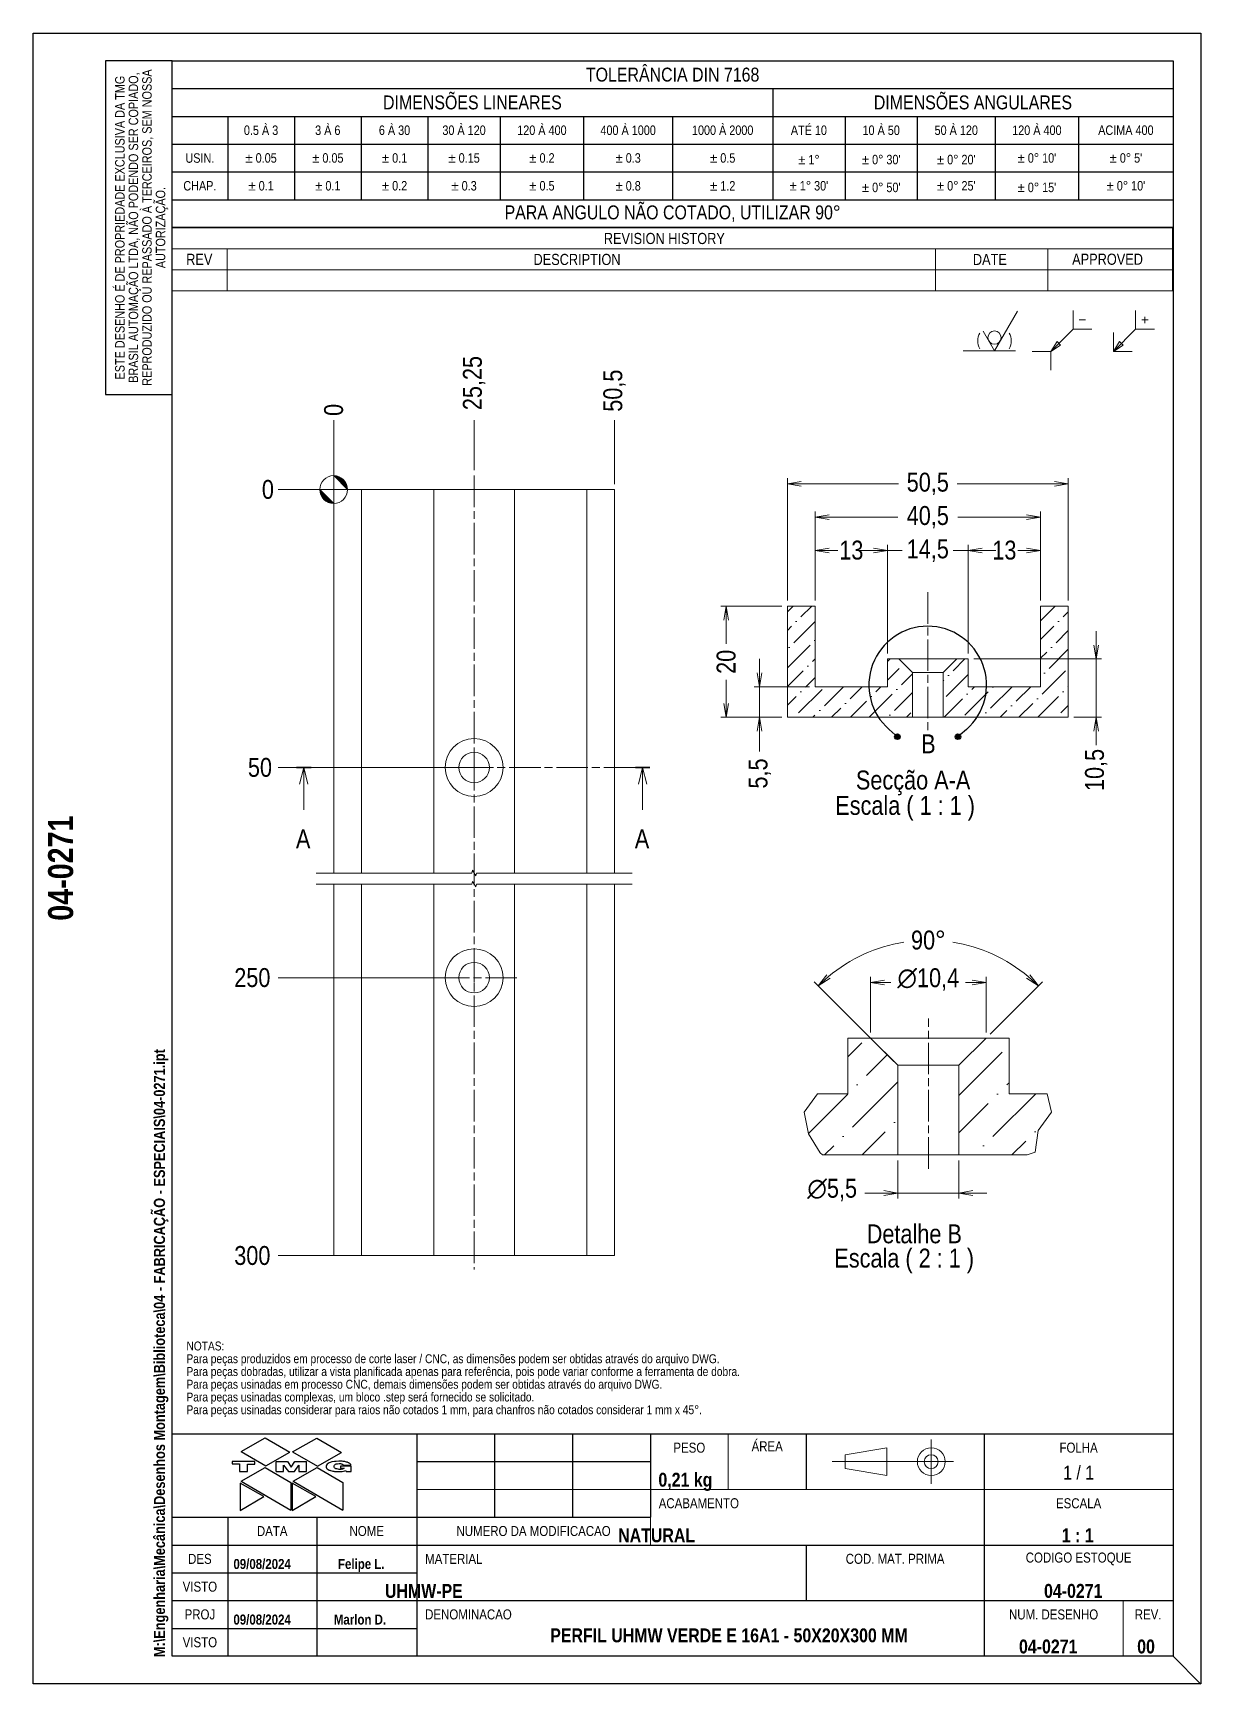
# Model space of a CAD drawing. Header units: millimetres. Extents: x 0 to 210, y 0 to 297.
import ezdxf
from ezdxf.enums import TextEntityAlignment as Align

# ---------------------------------------------------------------- set-up
doc = ezdxf.new("R2010")
doc.units = ezdxf.units.MM
doc.linetypes.add('CHAIN', pattern=[0.3543, 0.2362, -0.0295, 0.0591, -0.0295])
doc.layers.get('0').update_dxf_attribs({"lineweight": 25})
for name, color, linetype, lineweight in [('BORDA', 7, 'Continuous', 25), ('CONTORNO', 7, 'Continuous', 9), ('TMG - Bordas', 7, 'Continuous', 25), ('TMG - Bordas do Detalhe', 7, 'Continuous', 25), ('TMG - Secção', 7, 'CHAIN', 18), ('TMG - Simbolos', 7, 'Continuous', 18), ('TMG - Título', 7, 'Continuous', 18), ('TMG - Visível', 7, 'Continuous', 18)]:
    doc.layers.add(name, color=color, linetype=linetype, lineweight=lineweight)
for name, color, linetype, lineweight, true_color in [('TMG - Cota', 1, 'Continuous', 18, 0xff0000), ('TMG - Hachura', 7, 'Continuous', 9, 0xff8000), ('TMG - Laranja', 7, 'Continuous', 9, 0xf49800), ('TMG - Linha de Centro', 5, 'Continuous', 9, 0x0000ff), ('TMG - Linha de Quebra', 5, 'Continuous', 9, 0x0000ff), ('TMG - Marca de Centro', 5, 'Continuous', 9, 0x0000ff), ('TMG - Marrom', 7, 'Continuous', 9, 0x716f5f), ('TMG - Simbologia Usinagem', 5, 'Continuous', 18, 0x0000ff)]:
    doc.layers.add(name, color=color, linetype=linetype, lineweight=lineweight, true_color=true_color)
doc.styles.add('Estilo de texto113', font='')
doc.styles.add('Estilo de texto114', font='')
doc.styles.add('Estilo de texto118', font='')
doc.styles.add('Estilo de texto120', font='')
doc.styles.add('TMG - Cota', font='technic_.ttf')
doc.styles.add('TMG - Lista de Peças', font='technic_.ttf')
doc.styles.add('TMG - Tolerância', font='technic_.ttf')
doc.styles.get('Estilo de texto113').set_extended_font_data('Technic', bold=True)
doc.styles.get('Estilo de texto114').set_extended_font_data('Technic', bold=True)
doc.styles.get('Estilo de texto118').set_extended_font_data('Technic', bold=True)
doc.styles.get('Estilo de texto120').set_extended_font_data('Technic', bold=True)
doc.dimstyles.new('TMG - Cota', dxfattribs={"dimtxt": 3.4, "dimasz": 2.5, "dimexe": 1, "dimexo": 1, "dimgap": 0.8, "dimtad": 0, "dimtxsty": 'TMG - Cota', "dimblk": 'OPEN', "dimcen": 0.09, "dimdle": 10, "dimclrd": 256, "dimclre": 256, "dimclrt": 256, "dimadec": 0, "dimazin": 0, "dimtfac": 0.470588, "dimtmove": 0, "dimatfit": 3, "dimldrblk": 'Open-1', "dimfxl": 0, "dimtolj": 1, "dimtzin": 0, "dimlwd": -1, "dimlwe": -1, "dimarcsym": 0})
pattern_1 = [(45, (0, 0), (1.262849, 4.630445), [5.953125, -1.190625, 0, -1.190625])]
pattern_2 = [(45, (0, 0), (2.5257, 9.26089), [11.90625, -2.38125, 0, -2.38125])]

msp = doc.modelspace()

# ---------------------------------------------------------------- texts
at = {"layer": 'TMG - Simbolos', "char_height": 3.4, "attachment_point": 7, "style": 'TMG - Cota'}
for s, insert in [('Secção A-A', (147.959, 159.871)), ('Escala ( 1 : 1 )', (144.249, 155.33)), ('Detalhe B', (149.907, 79.233)), ('Escala ( 2 : 1 )', (144.084, 73.897))]:
    msp.add_mtext(s, dxfattribs=dict(at, insert=insert))
at = {"layer": 'TMG - Simbolos', "insert": (27.583, 48.037), "char_height": 1.6, "width": 134.41698, "attachment_point": 7, "line_spacing_factor": 0.860529, "style": 'TMG - Lista de Peças'}
msp.add_mtext('\\fTechnic|b0|i0;{\\H1.6000;NOTAS: \\P}\\fTechnic|b0|i0;{\\H1.6000;Para peças produzidos em processo de corte laser / CNC, as dimensões podem ser obtidas através do arquivo DWG.\\P}\\fTechnic|b0|i0;{\\H1.6000;Para peças dobradas, utilizar a vista planificada apenas para referência, pois pode variar conforme a ferramenta de dobra.\\P}\\fTechnic|b0|i0;{\\H1.6000;Para peças usinadas em processo CNC, demais dimensões podem ser obtidas através do arquivo DWG.\\P}\\fTechnic|b0|i0;{\\H1.6000;Para peças usinadas complexas, um bloco .step será fornecido se solicitado.\\P}\\fTechnic|b0|i0;{\\H1.6000;Para peças usinadas considerar para raios não cotados 1 mm, para chanfros não cotados considerar 1 mm x 45°.}', dxfattribs=at)

# ---------------------------------------------------------------- blocks, each defined once
blk = doc.blocks.new('Bordas BORDA A4')
at = {"layer": 'BORDA'}
for p, q in [((0, 297), (210, 297)), ((0, 0), (0, 297)), ((210, 297), (210, 0)), ((210, 0), (0, 0))]:
    blk.add_line(p, q, dxfattribs=at)
at = {"layer": 'BORDA', "lineweight": 30}
for p, q in [((25, 292), (205, 292)), ((25, 5), (25, 292)), ((205, 292), (205, 5)), ((205, 5), (25, 5))]:
    blk.add_line(p, q, dxfattribs=at)
at = {"layer": 'CONTORNO'}
for tag, p, height, style in [('STOCK_NUMBER_001', (7.21, 137.31), 4.5, 'Estilo de texto118'), ('FILENAME_AND_PATH_001', (23.73, 4.84), 2, 'Estilo de texto120')]:
    blk.add_attdef(tag, p, '', height=height, rotation=90, dxfattribs=dict(at, style=style))
blk = doc.blocks.new('Blocos de títulos LEGENDA TMG A4 A3')
at = {"layer": 'TMG - Bordas', "lineweight": 30}
blk.add_line((151.61, 80.53), (195.61, 80.53), dxfattribs=at)
at = {"layer": 'TMG - Laranja', "color": 30, "linetype": 'Continuous', "lineweight": 30, "true_color": 0xf49800}
for p, q in [((164.01, 92.36), (168.34, 94.82)), ((164.01, 92.36), (168.45, 89.76)), ((168.34, 94.82), (172.79, 92.22)), ((168.45, 89.76), (172.79, 92.22)), ((173.29, 92.29), (177.63, 94.75)), ((173.29, 92.29), (177.74, 89.69)), ((177.63, 94.75), (182.08, 92.16)), ((177.74, 89.69), (182.08, 92.16)), ((164.01, 87.01), (168.34, 89.47)), ((168.34, 89.47), (172.95, 86.79)), ((173.36, 87.01), (177.69, 89.47)), ((177.69, 89.47), (182.3, 86.79)), ((164.01, 87.01), (172.95, 81.81)), ((172.95, 86.79), (172.95, 81.81)), ((173.36, 87.01), (182.3, 81.81)), ((182.3, 86.79), (182.3, 81.81))]:
    blk.add_line(p, q, dxfattribs=at)
at = {"layer": 'TMG - Linha de Centro'}
for p, q in [((288.11, 94.53), (288.11, 86.53)), ((292.11, 90.53), (270.27, 90.53))]:
    blk.add_line(p, q, dxfattribs=at)
at = {"layer": 'TMG - Marrom', "color": 251, "linetype": 'Continuous', "lineweight": 30, "true_color": 0x716f5f}
for p, q in [((162.41, 90.58), (162.41, 90.12)), ((166.47, 90.58), (162.41, 90.58)), ((162.41, 90.12), (163.71, 90.12)), ((163.71, 90.12), (163.71, 88.77)), ((165.15, 88.77), (165.15, 90.09)), ((165.15, 90.09), (166.47, 90.09)), ((166.47, 90.09), (166.47, 90.58)), ((170.32, 88.77), (170.32, 90.58)), ((170.32, 90.58), (172.34, 90.58)), ((171.67, 88.77), (171.67, 89.91)), ((171.67, 89.91), (172.52, 88.77)), ((172.34, 90.58), (173.02, 89.53)), ((173.02, 89.53), (173.7, 90.58)), ((173.62, 88.77), (174.39, 89.87)), ((173.7, 90.58), (175.76, 90.58)), ((174.39, 89.87), (174.39, 88.77)), ((175.76, 88.77), (175.76, 90.58)), ((179.32, 89.76), (179.3, 89.67)), ((179.3, 89.67), (179.32, 89.54)), ((179.39, 89.91), (179.32, 89.76)), ((179.32, 89.54), (179.39, 89.36)), ((179.5, 90.07), (179.39, 89.91)), ((179.39, 89.36), (179.48, 89.25)), ((179.48, 89.25), (179.65, 89.12)), ((179.68, 90.21), (179.5, 90.07)), ((179.65, 89.12), (179.85, 89.01)), ((179.83, 90.29), (179.68, 90.21)), ((180.01, 90.38), (179.83, 90.29)), ((180.34, 90.49), (180.01, 90.38)), ((180.83, 90.57), (180.34, 90.49)), ((180.73, 89.72), (180.75, 89.8)), ((180.73, 89.61), (180.73, 89.72)), ((180.75, 89.52), (180.73, 89.61)), ((180.75, 89.8), (180.8, 89.91)), ((180.82, 89.43), (180.75, 89.52)), ((180.8, 89.91), (180.86, 89.98)), ((180.89, 89.36), (180.82, 89.43)), ((181.1, 90.58), (180.83, 90.57)), ((180.86, 89.98), (180.97, 90.07)), ((180.97, 89.3), (180.89, 89.36)), ((180.97, 90.07), (181.11, 90.11)), ((181.08, 89.25), (180.97, 89.3)), ((181.24, 89.21), (181.08, 89.25)), ((181.59, 90.61), (181.1, 90.58)), ((181.11, 90.11), (181.33, 90.16)), ((181.46, 89.17), (181.24, 89.21)), ((181.33, 90.16), (181.63, 90.18)), ((181.68, 89.14), (181.46, 89.17)), ((181.99, 90.62), (181.59, 90.61)), ((181.63, 90.18), (181.9, 90.18)), ((181.81, 89.14), (181.68, 89.14)), ((181.94, 89.14), (181.81, 89.14)), ((181.9, 90.18), (182.01, 90.16)), ((181.92, 89.74), (181.92, 89.36)), ((183.81, 89.74), (181.92, 89.74)), ((181.92, 89.36), (182.54, 89.36)), ((182.1, 89.17), (181.94, 89.14)), ((182.18, 90.6), (181.99, 90.62)), ((182.01, 90.16), (182.12, 90.11)), ((182.23, 89.19), (182.1, 89.17)), ((182.12, 90.11), (182.21, 90.08)), ((182.38, 90.57), (182.18, 90.6)), ((182.21, 90.08), (182.32, 90)), ((182.36, 89.23), (182.23, 89.19)), ((182.32, 90), (182.38, 89.91)), ((182.45, 89.28), (182.36, 89.23)), ((182.58, 90.55), (182.38, 90.57)), ((182.38, 89.91), (183.75, 89.91)), ((182.54, 89.36), (182.45, 89.28)), ((182.69, 90.53), (182.58, 90.55)), ((182.82, 90.51), (182.69, 90.53)), ((182.95, 90.46), (182.82, 90.51)), ((183.04, 90.44), (182.95, 90.46)), ((183.13, 90.42), (183.04, 90.44)), ((183.24, 90.38), (183.13, 90.42)), ((183.33, 90.33), (183.24, 90.38)), ((183.42, 90.29), (183.33, 90.33)), ((183.48, 90.25), (183.42, 90.29)), ((183.55, 90.2), (183.48, 90.25)), ((183.64, 90.13), (183.55, 90.2)), ((183.68, 90.07), (183.64, 90.13)), ((183.72, 90), (183.68, 90.07)), ((183.75, 89.96), (183.72, 90)), ((183.75, 89.91), (183.75, 89.96)), ((183.81, 88.77), (183.81, 89.74)), ((163.71, 88.77), (165.15, 88.77)), ((163.83, 86.68), (163.83, 81.73)), ((168.12, 84.26), (163.83, 86.68)), ((170.32, 88.77), (171.67, 88.77)), ((172.52, 88.77), (173.62, 88.77)), ((173.18, 86.68), (173.18, 81.73)), ((177.47, 84.26), (173.18, 86.68)), ((174.39, 88.77), (175.76, 88.77)), ((179.85, 89.01), (179.96, 88.97)), ((179.96, 88.97), (180.12, 88.92)), ((180.12, 88.92), (180.31, 88.86)), ((180.31, 88.86), (180.49, 88.81)), ((180.49, 88.81), (180.69, 88.79)), ((180.69, 88.79), (180.84, 88.77)), ((180.84, 88.77), (181.11, 88.75)), ((181.11, 88.75), (181.33, 88.73)), ((181.33, 88.73), (181.41, 88.73)), ((181.41, 88.73), (181.63, 88.73)), ((181.63, 88.73), (181.85, 88.73)), ((181.85, 88.73), (182.21, 88.77)), ((182.21, 88.77), (182.43, 88.79)), ((182.43, 88.79), (182.69, 88.88)), ((182.69, 88.88), (182.87, 88.95)), ((182.87, 88.95), (182.89, 88.77)), ((182.89, 88.77), (183.81, 88.77)), ((163.83, 81.73), (168.12, 84.26)), ((173.18, 81.73), (177.47, 84.26))]:
    blk.add_line(p, q, dxfattribs=at)
at = {"layer": 'TMG - Simbolos', "lineweight": 30}
for p, q in [((151.61, 95.53), (331.61, 95.53)), ((151.61, 55.53), (151.61, 95.53)), ((195.61, 95.53), (195.61, 55.53)), ((209.61, 95.53), (209.61, 80.53)), ((223.61, 95.53), (223.61, 80.53)), ((237.61, 95.53), (237.61, 80.53)), ((265.61, 95.53), (265.61, 85.53)), ((297.61, 95.53), (297.61, 55.53)), ((331.61, 95.53), (331.61, 55.53)), ((195.61, 90.53), (237.61, 90.53)), ((161.61, 80.53), (161.61, 55.53)), ((177.61, 80.53), (177.61, 55.53)), ((195.61, 80.53), (237.61, 80.53)), ((151.61, 75.53), (195.61, 75.53)), ((195.61, 75.53), (331.61, 75.53)), ((265.61, 75.53), (265.61, 65.53)), ((151.61, 70.53), (195.61, 70.53)), ((151.61, 65.53), (195.61, 65.53)), ((195.61, 65.53), (331.61, 65.53)), ((151.61, 60.53), (195.61, 60.53)), ((331.61, 55.53), (151.61, 55.53))]:
    blk.add_line(p, q, dxfattribs=at)
at = {"layer": 'TMG - Simbolos'}
for p, q in [((251.61, 95.53), (251.61, 85.53)), ((272.61, 91.78), (280.11, 93.03)), ((280.11, 93.03), (280.11, 88.03)), ((272.61, 89.28), (272.61, 91.78)), ((280.11, 88.03), (272.61, 89.28)), ((195.61, 85.53), (237.61, 85.53)), ((251.61, 85.53), (237.61, 85.53)), ((251.61, 85.53), (265.61, 85.53)), ((265.61, 85.53), (331.61, 85.53)), ((237.61, 80.53), (237.61, 75.53)), ((322.61, 65.53), (322.61, 55.53))]:
    blk.add_line(p, q, dxfattribs=at)
at = {"layer": 'TMG - Simbolos', "color": 7}
blk.add_line((331.61, 55.53), (336.61, 50.53), dxfattribs=at)
at = {"layer": 'TMG - Simbolos'}
for radius in [2.5, 1.25]:
    blk.add_circle((288.11, 90.53), radius, dxfattribs=at)
at = {"layer": 'TMG - Simbolos', "char_height": 1.8, "style": 'TMG - Tolerância'}
for s, insert, attachment_point in [('\\fTechnic|b0|i0;{\\H1.8000;PESO}', (244.61, 93.03), 5), ('\\fTechnic|b0|i0;{\\H1.8000;ÁREA}', (258.61, 93.28), 5), ('\\fTechnic|b0|i0;{\\H1.8000;FOLHA}', (314.61, 93.04), 5), ('\\fTechnic|b0|i0;{\\H1.8000;ACABAMENTO}', (239.11, 83.04), 4), ('\\fTechnic|b0|i0;{\\H1.8000;ESCALA}', (314.61, 83.03), 5), ('\\fTechnic|b0|i0;{\\H1.8000;DATA}', (169.61, 78.04), 5), ('\\fTechnic|b0|i0;{\\H1.8000;NOME}', (186.61, 78.04), 5), ('\\fTechnic|b0|i0;{\\H1.8000;NUMERO DA MODIFICACAO}', (216.61, 78.04), 5), ('\\fTechnic|b0|i0;{\\H1.8000;COD. MAT. PRIMA}', (281.61, 73.04), 5), ('\\fTechnic|b0|i0;{\\H1.8000;CODIGO ESTOQUE}', (314.61, 73.03), 5), ('\\fTechnic|b0|i0;{\\H1.8000;VISTO}', (156.61, 68.03), 5), ('\\fTechnic|b0|i0;{\\H1.8000;DENOMINACAO}', (197.11, 63.04), 4), ('\\fTechnic|b0|i0;{\\H1.8000;NUM. DESENHO}', (310.11, 63.03), 5), ('\\fTechnic|b0|i0;{\\H1.8000;REV.}', (327.11, 63.05), 5)]:
    blk.add_mtext(s, dxfattribs=dict(at, insert=insert, attachment_point=attachment_point))
at = {"layer": 'TMG - Simbolos', "style": 'TMG - Tolerância'}
for s, insert, char_height, width, attachment_point in [('\\fTechnic|b0|i0;{\\H2.5000;1 / 1}', (314.61, 88.55), 2.5, 40.009, 5), ('\\fTechnic|b0|i0;{\\H1.8000;DES}', (156.61, 73.03), 1.8, 6.6594, 5), ('\\fTechnic|b0|i0;{\\H1.8000;MATERIAL}', (197.11, 73.04), 1.8, 12.5739, 4), ('\\fTechnic|b0|i0;{\\H1.8000;PROJ}', (156.61, 63.04), 1.8, 6.6594, 5), ('\\fTechnic|b0|i0;{\\H1.8000;VISTO}', (156.61, 58.03), 1.8, 7.058, 5)]:
    blk.add_mtext(s, dxfattribs=dict(at, insert=insert, char_height=char_height, width=width, attachment_point=attachment_point))
at = {"layer": 'TMG - Simbolos'}
for tag, height, style, p in [('RLM_3', 1.8, 'Estilo de texto114', (202.61, 93.03)), ('RLM_6', 1.8, 'Estilo de texto114', (216.61, 93.03)), ('RLM_9', 1.8, 'Estilo de texto114', (230.61, 93.03)), ('ÁREA', 2.5, 'Estilo de texto113', (258.61, 88.53)), ('RLM_2', 1.8, 'Estilo de texto114', (202.61, 88.03)), ('RLM_5', 1.8, 'Estilo de texto114', (216.61, 88.03)), ('RLM_8', 1.8, 'Estilo de texto114', (230.61, 88.03)), ('RLM_1', 1.8, 'Estilo de texto114', (202.61, 83.03)), ('RLM_4', 1.8, 'Estilo de texto114', (216.61, 83.03)), ('RLM_7', 1.8, 'Estilo de texto114', (230.61, 83.03)), ('MATERIAL', 2.5, 'Estilo de texto113', (197.61, 68.53))]:
    blk.add_attdef(tag, text='', height=height, dxfattribs=dict(at, style=style)).set_placement(p, align=Align.TOP_CENTER)
for tag, p, height, style in [('MASS\\P2;_001', (239.05, 86.03), 2.5, 'Estilo de texto113'), ('ACABAMENTO_001', (231.82, 76.03), 2.5, 'Estilo de texto113'), ('Initial_View_Scale_001', (311.58, 76.03), 2.5, 'Estilo de texto113'), ('CHECKED_DATE_001', (162.64, 71.22), 1.8, 'Estilo de texto114'), ('DESIGNER_001', (181.44, 71.23), 1.8, 'Estilo de texto114'), ('MATERIAL_001', (189.88, 66.03), 2.5, 'Estilo de texto113'), ('STOCK_NUMBER_001', (308.39, 66.03), 2.5, 'Estilo de texto113'), ('ENG_APPROVAL_DATE_001', (162.64, 61.22), 1.8, 'Estilo de texto114'), ('PROJECT_001', (180.7, 61.23), 1.8, 'Estilo de texto114'), ('DESCRIPTION_001', (219.6, 58.03), 2.5, 'Estilo de texto113'), ('PART_NUMBER_001', (303.89, 56.03), 2.5, 'Estilo de texto113'), ('REVISION_NUMBER_001', (325.14, 56.03), 2.5, 'Estilo de texto113')]:
    blk.add_attdef(tag, p, '', height=height, dxfattribs=dict(at, style=style))
blk = doc.blocks.new('TMG.Propriedade')
at = {"layer": 'TMG - Simbolos', "lineweight": 30}
for p, q in [((-12, 0), (-12, -60)), ((0, 0), (-12, 0)), ((-12, -60), (0, -60))]:
    blk.add_line(p, q, dxfattribs=at)
at = {"layer": 'TMG - Simbolos'}
blk.add_line((0, 0), (0, -60), dxfattribs=at)
at = {"layer": 'TMG - Simbolos', "insert": (-5.47, -30), "char_height": 1.7, "width": 58.8074, "attachment_point": 5, "rotation": 90, "line_spacing_factor": 0.860529, "style": 'TMG - Tolerância'}
blk.add_mtext('\\fTechnic|b0|i0;{\\H1.7000;ESTE DESENHO É DE PROPRIEDADE EXCLUSIVA DA TMG BRASIL AUTOMAÇÃO LTDA}\\fTechnic|b0|i0;{\\H1.7000;, NÃO PODENDO SER COPIADO, REPRODUZIDO OU REPASSADO À TERCEIROS, SEM NOSSA AUTORIZAÇÃO.}\\fTechnic|b0|i0;{\\H1.6000;\\P}', dxfattribs=at)
blk = doc.blocks.new('Tolerâncias DIN 7168')
at = {"layer": 'TMG - Simbolos', "lineweight": 30}
for p, q in [((-180, -30), (-180, 0)), ((-180, -5), (0, -5)), ((-72, -5), (-72, -25)), ((-180, -10), (0, -10)), ((-170, -10), (-170, -25)), ((-158, -10), (-158, -25)), ((-146, -10), (-146, -25)), ((-134, -10), (-134, -25)), ((-121, -10), (-121, -25)), ((-106, -10), (-106, -25)), ((-90, -10), (-90, -25)), ((-59, -10), (-59, -25)), ((-46, -10), (-46, -25)), ((-32, -10), (-32, -25)), ((-17, -10), (-17, -25)), ((-180, -15), (0, -15)), ((-180, -20), (0, -20)), ((-180, -25), (0, -25)), ((-180, -30), (0, -30)), ((0, -30), (-180, -30))]:
    blk.add_line(p, q, dxfattribs=at)
at = {"layer": 'TMG - Simbolos'}
for p, q in [((-180, 0), (0, 0)), ((0, 0), (0, -30))]:
    blk.add_line(p, q, dxfattribs=at)
at = {"layer": 'TMG - Simbolos', "attachment_point": 5, "style": 'TMG - Tolerância'}
for s, insert, char_height in [('\\fTechnic|b0|i0;{\\H2.5000;TOLERÂNCIA DIN 7168}', (-90, -2.5), 2.5), ('\\fTechnic|b0|i0;{\\H2.5000;DIMENSÕES LINEARES}', (-126, -7.5), 2.5), ('\\fTechnic|b0|i0;{\\H2.5000;DIMENSÕES ANGULARES}', (-36, -7.5), 2.5), ('\\fTechnic|b0|i0;{\\H1.7000;0.5 À 3}', (-164, -12.5), 1.7), ('\\fTechnic|b0|i0;{\\H1.7000;3 À 6}', (-152, -12.5), 1.7), ('\\fTechnic|b0|i0;{\\H1.7000;6 À 30}', (-140, -12.5), 1.7), ('\\fTechnic|b0|i0;{\\H1.7000;30 À 120}', (-127.5, -12.5), 1.7), ('\\fTechnic|b0|i0;{\\H1.7000;120 À 400}', (-113.5, -12.5), 1.7), ('\\fTechnic|b0|i0;{\\H1.7000;400 À 1000}', (-98, -12.5), 1.7), ('\\fTechnic|b0|i0;{\\H1.7000;1000 À 2000}', (-81, -12.5), 1.7), ('\\fTechnic|b0|i0;{\\H1.7000;ATÉ 10}', (-65.5, -12.5), 1.7), ('\\fTechnic|b0|i0;{\\H1.7000;10 À 50}', (-52.5, -12.5), 1.7), ('\\fTechnic|b0|i0;{\\H1.7000;50 À 120}', (-39, -12.5), 1.7), ('\\fTechnic|b0|i0;{\\H1.7000;120 À 400}', (-24.5, -12.5), 1.7), ('\\fTechnic|b0|i0;{\\H1.7000;ACIMA 400}', (-8.5, -12.49), 1.7), ('\\fTechnic|b0|i0;{\\H1.7000;USIN.}', (-175, -17.5), 1.7), ('\\fTechnic|b0|i0;{\\H1.7000;± 0.05}', (-164, -17.49), 1.7), ('\\fTechnic|b0|i0;{\\H1.7000;± 0.05}', (-152, -17.49), 1.7), ('\\fTechnic|b0|i0;{\\H1.7000;± 0.1}', (-140, -17.49), 1.7), ('\\fTechnic|b0|i0;{\\H1.7000;± 0.15}', (-127.5, -17.49), 1.7), ('\\fTechnic|b0|i0;{\\H1.7000;± 0.2}', (-113.5, -17.49), 1.7), ('\\fTechnic|b0|i0;{\\H1.7000;± 0.3}', (-98, -17.49), 1.7), ('\\fTechnic|b0|i0;{\\H1.7000;± 0.5}', (-81, -17.49), 1.7), ("\\fTechnic|b0|i0;{\\H1.7000;± 0° 10'}", (-24.5, -17.49), 1.7), ("\\fTechnic|b0|i0;{\\H1.7000;± 0° 5'}", (-8.5, -17.49), 1.7), ('\\fTechnic|b0|i0;{\\H1.7000;CHAP.}', (-175, -22.49), 1.7), ('\\fTechnic|b0|i0;{\\H1.7000;± 0.1}', (-164, -22.49), 1.7), ('\\fTechnic|b0|i0;{\\H1.7000;± 0.1}', (-152, -22.49), 1.7), ('\\fTechnic|b0|i0;{\\H1.7000;± 0.2}', (-140, -22.49), 1.7), ('\\fTechnic|b0|i0;{\\H1.7000;± 0.3}', (-127.5, -22.49), 1.7), ('\\fTechnic|b0|i0;{\\H1.7000;± 0.5}', (-113.5, -22.49), 1.7), ('\\fTechnic|b0|i0;{\\H1.7000;± 0.8}', (-98, -22.5), 1.7), ('\\fTechnic|b0|i0;{\\H1.7000;± 1.2}', (-81, -22.49), 1.7), ("\\fTechnic|b0|i0;{\\H1.7000;± 1° 30'}", (-65.5, -22.49), 1.7), ("\\fTechnic|b0|i0;{\\H1.7000;± 0° 25'}", (-39, -22.49), 1.7), ("\\fTechnic|b0|i0;{\\H1.7000;± 0° 10'}", (-8.5, -22.49), 1.7), ('\\fTechnic|b0|i0;{\\H2.5000;PARA ANGULO NÃO COTADO, UTILIZAR 90°}', (-90, -27.5), 2.5)]:
    blk.add_mtext(s, dxfattribs=dict(at, insert=insert, char_height=char_height))
at = {"layer": 'TMG - Simbolos', "char_height": 1.7, "attachment_point": 5, "line_spacing_factor": 3.529412, "style": 'TMG - Tolerância'}
for s, insert in [('\\fTechnic|b0|i0;{\\H1.7000;± 1°}\\fTechnic|b0|i0;{\\H1.6000;\\P}', (-65.5, -17.78)), ("\\fTechnic|b0|i0;{\\H1.7000;± 0° 30'}\\fTechnic|b0|i0;{\\H1.6000;\\P}", (-52.5, -17.78)), ("\\fTechnic|b0|i0;{\\H1.7000;± 0° 20'}\\fTechnic|b0|i0;{\\H1.6000;\\P}", (-39, -17.78)), ("\\fTechnic|b0|i0;{\\H1.7000;± 0° 50'}\\fTechnic|b0|i0;{\\H1.6000;\\P}", (-52.5, -22.78)), ("\\fTechnic|b0|i0;{\\H1.7000;± 0° 15'}\\fTechnic|b0|i0;{\\H1.6000;\\P}", (-24.5, -22.78))]:
    blk.add_mtext(s, dxfattribs=dict(at, insert=insert))
blk = doc.blocks.new('TMG.Rebarba')
at = {"layer": 'TMG - Simbolos'}
for p, q in [((-4.85, 2.65), (-4.85, 7.15)), ((-3.35, 4.9), (-1.85, 4.9)), ((10.15, 2.65), (10.15, 7.15)), ((11.65, 4.9), (13.15, 4.9)), ((12.4, 5.65), (12.4, 4.15)), ((-10.15, -2.65), (-4.85, 2.65)), ((-4.85, 2.65), (-0.35, 2.65)), ((4.85, -2.65), (10.15, 2.65)), ((4.85, 1.85), (4.85, -2.65)), ((10.15, 2.65), (14.65, 2.65)), ((-10.15, -2.65), (-14.65, -2.65)), ((-10.15, -2.65), (-8.67, -0.32)), ((-7.82, -1.17), (-10.15, -2.65)), ((-10.15, -2.65), (-10.15, -7.15)), ((-8.67, -0.32), (-7.82, -1.17)), ((4.85, -2.65), (6.33, -0.32)), ((7.18, -1.17), (4.85, -2.65)), ((4.85, -2.65), (9.35, -2.65)), ((6.33, -0.32), (7.18, -1.17))]:
    blk.add_line(p, q, dxfattribs=at)
blk = doc.blocks.new('(U.P.)')
at = {"layer": 'TMG - Simbologia Usinagem', "lineweight": 18}
for p, q in [((13, 9.53), (7.5, 0)), ((7.5, 0), (4.75, 4.76))]:
    blk.add_line(p, q, dxfattribs=at)
at = {"layer": 'TMG - Simbologia Usinagem'}
blk.add_circle((7.5, 3.18), 1.59, dxfattribs=at)
at = {"layer": 'TMG - Título'}
for q in [(0, 0), (12.5, 0)]:
    blk.add_line((7.5, 0), q, dxfattribs=at)
for start, end in [(151.9454, 208.0546), (331.9454, 28.0546)]:
    blk.add_arc((7.5, 2.38), 4, start, end, dxfattribs=at)
blk = doc.blocks.new('REVISION HISTORY')
at = {"layer": 'TMG - Simbolos'}
for p, q in [((25, 261.94), (204.88, 261.94)), ((25, 261.94), (25, 258.17)), ((204.88, 261.94), (204.88, 258.17)), ((25, 258.17), (204.88, 258.17)), ((25, 258.17), (25, 254.4)), ((34.93, 258.17), (34.93, 254.4)), ((162.26, 258.17), (162.26, 254.4)), ((182.46, 258.17), (182.46, 254.4)), ((204.88, 258.17), (204.88, 254.4)), ((25, 254.4), (204.88, 254.4)), ((25, 254.4), (25, 250.62)), ((34.93, 254.4), (34.93, 250.62)), ((162.26, 254.4), (162.26, 250.62)), ((182.46, 254.4), (182.46, 250.62)), ((204.88, 254.4), (204.88, 250.62)), ((25, 250.62), (204.88, 250.62))]:
    blk.add_line(p, q, dxfattribs=at)
at = {"layer": 'TMG - Simbolos', "char_height": 2, "attachment_point": 7, "style": 'TMG - Lista de Peças'}
for s, insert in [('REVISION HISTORY', (102.63, 259.01)), ('REV', (27.54, 255.29)), ('DESCRIPTION', (89.99, 255.24)), ('DATE', (168.99, 255.26)), ('APPROVED', (186.84, 255.28))]:
    blk.add_mtext(s, dxfattribs=dict(at, insert=insert))
blk = doc.blocks.new('SeçãoTrans2D0')
at = {"layer": 'TMG - Secção', "linetype": 'Continuous', "lineweight": 35}
for p, q in [((47.38, 164.87), (50, 164.87)), ((108.3, 164.87), (110.92, 164.87))]:
    blk.add_line(p, q, dxfattribs=at)
at = {"layer": 'TMG - Secção', "linetype": 'Continuous'}
for p, q in [((48.69, 164.87), (47.94, 161.87)), ((48.69, 161.87), (48.69, 164.87)), ((49.44, 161.87), (48.69, 164.87)), ((109.61, 164.87), (108.86, 161.87)), ((109.61, 161.87), (109.61, 164.87)), ((110.36, 161.87), (109.61, 164.87)), ((48.69, 157.26), (48.69, 161.87)), ((109.61, 157.26), (109.61, 161.87))]:
    blk.add_line(p, q, dxfattribs=at)
at = {"layer": 'TMG - Secção', "char_height": 3.4, "attachment_point": 7, "style": 'TMG - Cota'}
for insert in [(47.27, 150.34), (108.2, 150.34)]:
    blk.add_mtext('A', dxfattribs=dict(at, insert=insert))
blk = doc.blocks.new('Detalhe2D0')
at = {"layer": 'TMG - Bordas do Detalhe'}
h = blk.add_hatch(color=256, dxfattribs=at)
edge = h.paths.add_edge_path()
edge.add_arc((155.42, 170.4), 0.5, 0, 360)
h = blk.add_hatch(color=256, dxfattribs=at)
edge = h.paths.add_edge_path()
edge.add_arc((166.31, 170.4), 0.5, 0, 360)
at = {"layer": 'TMG - Bordas do Detalhe', "linetype": 'Continuous'}
for p, q in [((153.91, 171.71), (155.04, 170.73)), ((167.82, 171.71), (166.69, 170.73))]:
    blk.add_line(p, q, dxfattribs=at)
for centre in [(155.42, 170.4), (166.31, 170.4)]:
    blk.add_circle(centre, 0.5, dxfattribs=at)
at = {"layer": 'TMG - Bordas do Detalhe'}
blk.add_arc((160.87, 179.7), 10.58, 311.0607, 228.9393, dxfattribs=at)
at = {"layer": 'TMG - Bordas do Detalhe', "insert": (159.69, 167.43), "char_height": 3.4, "attachment_point": 7, "style": 'TMG - Cota'}
blk.add_mtext('B', dxfattribs=at)
blk = doc.blocks.new('Símbolo de indicador de origem1')
at = {"layer": 'TMG - Simbolos'}
h = blk.add_hatch(color=256, dxfattribs=at)
edge = h.paths.add_edge_path()
edge.add_line((54.06, 217.37), (56.56, 214.87))
edge.add_arc((54.06, 214.87), 2.5, 0, 90)
h = blk.add_hatch(color=256, dxfattribs=at)
edge = h.paths.add_edge_path()
edge.add_line((54.06, 212.37), (51.56, 214.87))
edge.add_arc((54.06, 214.87), 2.5, 180, 270)
for p, q in [((54.06, 217.37), (56.56, 214.87)), ((54.06, 212.37), (51.56, 214.87))]:
    blk.add_line(p, q, dxfattribs=at)
at = {"layer": 'TMG - Simbolos', "flags": 128}
for points in [[(54.06, 214.87), (56.56, 214.87), (54.06, 217.37), (54.06, 214.87)], [(54.06, 214.87), (54.06, 217.37), (54.06, 212.37), (54.06, 214.87)], [(54.06, 214.87), (54.06, 212.37), (51.56, 214.87), (54.06, 214.87)], [(54.06, 214.87), (51.56, 214.87), (54.06, 214.87), (54.06, 214.87)]]:
    blk.add_lwpolyline(points, dxfattribs=at)
at = {"layer": 'TMG - Simbolos'}
blk.add_circle((54.06, 214.87), 2.5, dxfattribs=at)
for start, end in [(0, 90), (180, 270)]:
    blk.add_arc((54.06, 214.87), 2.5, start, end, dxfattribs=at)
for points in [[(54.06, 214.87), (56.56, 214.87), (54.06, 217.37), (54.06, 214.87)], [(54.06, 214.87), (54.06, 217.37), (54.06, 212.37), (54.06, 214.87)], [(54.06, 214.87), (54.06, 212.37), (51.56, 214.87), (54.06, 214.87)], [(54.06, 214.87), (51.56, 214.87), (54.06, 214.87)]]:
    blk.add_solid(points, dxfattribs=at)
blk = doc.blocks.new('*D32')
at = {"layer": 'Defpoints', "color": 0, "transparency": 16777216}
for p in [(54.06, 295.97), (54.06, 227.37), (54.06, 214.87)]:
    blk.add_point(p, dxfattribs=at)
at = {"layer": 'TMG - Cota', "transparency": 16777216}
blk.add_line((54.06, 215.87), (54.06, 227.37), dxfattribs=at)
at = {"layer": 'TMG - Cota', "transparency": 16777216, "insert": (54.06, 229.2), "char_height": 3.4, "attachment_point": 5, "rotation": 90, "style": 'TMG - Cota'}
blk.add_mtext('\\A1;0', dxfattribs=at)
blk = doc.blocks.new('_Open')
at = {"color": 0, "linetype": 'ByBlock', "lineweight": -2}
for p, q in [((-1, 0.17), (0, 0)), ((-1, -0.17), (0, 0)), ((0, 0), (-1, 0))]:
    blk.add_line(p, q, dxfattribs=at)
blk = doc.blocks.new('Open-1')
at = {"color": 0}
for p, q in [((0, 0), (-1, 0.25)), ((-1, 0), (0, 0)), ((-1, -0.25), (0, 0))]:
    blk.add_line(p, q, dxfattribs=at)
blk = doc.blocks.new('*D33')
at = {"layer": 'Defpoints', "color": 0, "transparency": 16777216}
for p in [(54.06, 295.97), (79.31, 227.37), (79.31, 217.37)]:
    blk.add_point(p, dxfattribs=at)
at = {"layer": 'TMG - Cota', "transparency": 16777216}
blk.add_line((79.31, 218.37), (79.31, 227.37), dxfattribs=at)
at = {"layer": 'TMG - Cota', "transparency": 16777216, "insert": (79.31, 234.03), "char_height": 3.4, "attachment_point": 5, "rotation": 90, "style": 'TMG - Cota'}
blk.add_mtext('\\A1;25,25', dxfattribs=at)
blk = doc.blocks.new('*D34')
at = {"layer": 'Defpoints', "color": 0, "transparency": 16777216}
for p in [(54.06, 295.97), (104.56, 227.37), (104.56, 214.87)]:
    blk.add_point(p, dxfattribs=at)
at = {"layer": 'TMG - Cota', "transparency": 16777216}
blk.add_line((104.56, 215.87), (104.56, 227.37), dxfattribs=at)
at = {"layer": 'TMG - Cota', "transparency": 16777216, "insert": (104.56, 232.66), "char_height": 3.4, "attachment_point": 5, "rotation": 90, "style": 'TMG - Cota'}
blk.add_mtext('\\A1;50,5', dxfattribs=at)
blk = doc.blocks.new('*D35')
at = {"layer": 'Defpoints', "color": 0, "transparency": 16777216}
for p in [(54.06, 295.97), (44.06, 214.87), (54.06, 214.87)]:
    blk.add_point(p, dxfattribs=at)
at = {"layer": 'TMG - Cota', "transparency": 16777216}
blk.add_line((53.06, 214.87), (44.06, 214.87), dxfattribs=at)
at = {"layer": 'TMG - Cota', "transparency": 16777216, "insert": (42.23, 214.87), "char_height": 3.4, "attachment_point": 5, "style": 'TMG - Cota'}
blk.add_mtext('\\A1;0', dxfattribs=at)
blk = doc.blocks.new('*D36')
at = {"layer": 'Defpoints', "color": 0, "transparency": 16777216}
for p in [(54.06, 295.97), (44.06, 164.87), (79.31, 164.87)]:
    blk.add_point(p, dxfattribs=at)
at = {"layer": 'TMG - Cota', "transparency": 16777216}
blk.add_line((78.31, 164.87), (44.06, 164.87), dxfattribs=at)
at = {"layer": 'TMG - Cota', "transparency": 16777216, "insert": (40.8, 164.87), "char_height": 3.4, "attachment_point": 5, "style": 'TMG - Cota'}
blk.add_mtext('\\A1;50', dxfattribs=at)
blk = doc.blocks.new('*D37')
at = {"layer": 'Defpoints', "color": 0, "transparency": 16777216}
for p in [(54.06, 295.97), (44.06, 127.06), (79.31, 127.06)]:
    blk.add_point(p, dxfattribs=at)
at = {"layer": 'TMG - Cota', "transparency": 16777216}
blk.add_line((78.31, 127.06), (44.06, 127.06), dxfattribs=at)
at = {"layer": 'TMG - Cota', "transparency": 16777216, "insert": (39.43, 127.06), "char_height": 3.4, "attachment_point": 5, "style": 'TMG - Cota'}
blk.add_mtext('\\A1;250', dxfattribs=at)
blk = doc.blocks.new('*D38')
at = {"layer": 'Defpoints', "color": 0, "transparency": 16777216}
for p in [(54.06, 295.97), (44.06, 77.06), (59.06, 77.06)]:
    blk.add_point(p, dxfattribs=at)
at = {"layer": 'TMG - Cota', "transparency": 16777216}
blk.add_line((58.06, 77.06), (44.06, 77.06), dxfattribs=at)
at = {"layer": 'TMG - Cota', "transparency": 16777216, "insert": (39.43, 77.06), "char_height": 3.4, "attachment_point": 5, "style": 'TMG - Cota'}
blk.add_mtext('\\A1;300', dxfattribs=at)
blk = doc.blocks.new('*D39')
at = {"layer": 'Defpoints', "color": 0, "transparency": 16777216}
for p in [(130.64, 179.4), (140.64, 179.4), (135.64, 173.9)]:
    blk.add_point(p, dxfattribs=at)
at = {"layer": 'TMG - Cota', "transparency": 16777216}
for p, q in [((130.64, 181.9), (130.64, 184.4)), ((139.64, 179.4), (129.64, 179.4)), ((130.64, 179.4), (130.64, 173.9)), ((134.64, 173.9), (129.64, 173.9)), ((130.64, 171.4), (130.64, 167.72))]:
    blk.add_line(p, q, dxfattribs=at)
at = {"layer": 'TMG - Cota', "transparency": 16777216, "xscale": 2.5, "yscale": 2.5, "zscale": 2.5}
for p, rotation in [((130.64, 179.4), 270), ((130.64, 173.9), 90)]:
    blk.add_blockref('_Open', p, dxfattribs=dict(at, rotation=rotation))
at = {"layer": 'TMG - Cota', "transparency": 16777216, "insert": (128.65, 163.79), "char_height": 3.4, "attachment_point": 2, "rotation": 90, "style": 'TMG - Cota'}
blk.add_mtext('\\A1;5,5', dxfattribs=at)
blk = doc.blocks.new('*D40')
at = {"layer": 'Defpoints', "color": 0, "transparency": 16777216}
for p in [(135.64, 193.9), (124.64, 173.9), (135.64, 173.9)]:
    blk.add_point(p, dxfattribs=at)
at = {"layer": 'TMG - Cota', "transparency": 16777216}
for p, q in [((134.64, 193.9), (123.64, 193.9)), ((124.64, 191.4), (124.64, 187.1)), ((124.64, 176.4), (124.64, 180.67)), ((134.64, 173.9), (123.64, 173.9))]:
    blk.add_line(p, q, dxfattribs=at)
at = {"layer": 'TMG - Cota', "transparency": 16777216, "xscale": 2.5, "yscale": 2.5, "zscale": 2.5}
for p, rotation in [((124.64, 193.9), 90), ((124.64, 173.9), 270)]:
    blk.add_blockref('_Open', p, dxfattribs=dict(at, rotation=rotation))
at = {"layer": 'TMG - Cota', "transparency": 16777216, "insert": (122.91, 183.88), "char_height": 3.4, "attachment_point": 2, "rotation": 90, "style": 'TMG - Cota'}
blk.add_mtext('\\A1;20', dxfattribs=at)
blk = doc.blocks.new('*D41')
at = {"layer": 'Defpoints', "color": 0, "transparency": 16777216}
for p in [(168.14, 184.4), (186.14, 173.9), (191.14, 173.9)]:
    blk.add_point(p, dxfattribs=at)
at = {"layer": 'TMG - Cota', "transparency": 16777216}
for p, q in [((191.14, 186.9), (191.14, 189.4)), ((169.14, 184.4), (192.14, 184.4)), ((191.14, 184.4), (191.14, 173.9)), ((187.14, 173.9), (192.14, 173.9)), ((191.14, 171.4), (191.14, 168.9))]:
    blk.add_line(p, q, dxfattribs=at)
at = {"layer": 'TMG - Cota', "transparency": 16777216, "xscale": 2.5, "yscale": 2.5, "zscale": 2.5}
for p, rotation in [((191.14, 184.4), 270), ((191.14, 173.9), 90)]:
    blk.add_blockref('_Open', p, dxfattribs=dict(at, rotation=rotation))
at = {"layer": 'TMG - Cota', "transparency": 16777216, "insert": (189.15, 164.43), "char_height": 3.4, "attachment_point": 2, "rotation": 90, "style": 'TMG - Cota'}
blk.add_mtext('\\A1;10,5', dxfattribs=at)
blk = doc.blocks.new('*D42')
at = {"layer": 'Defpoints', "color": 0, "transparency": 16777216}
for p in [(153.64, 203.9), (140.64, 193.9), (153.64, 184.4)]:
    blk.add_point(p, dxfattribs=at)
at = {"layer": 'TMG - Cota', "transparency": 16777216}
for p, q in [((140.64, 194.9), (140.64, 204.9)), ((143.14, 203.9), (144.68, 203.9)), ((151.14, 203.9), (149.58, 203.9)), ((153.64, 185.4), (153.64, 204.9))]:
    blk.add_line(p, q, dxfattribs=at)
at = {"layer": 'TMG - Cota', "transparency": 16777216, "xscale": 2.5, "yscale": 2.5, "zscale": 2.5, "rotation": 180}
blk.add_blockref('_Open', (140.64, 203.9), dxfattribs=at)
at = {"layer": 'TMG - Cota', "transparency": 16777216, "xscale": 2.5, "yscale": 2.5, "zscale": 2.5}
blk.add_blockref('_Open', (153.64, 203.9), dxfattribs=at)
at = {"layer": 'TMG - Cota', "transparency": 16777216, "insert": (147.13, 205.68), "char_height": 3.4, "attachment_point": 2, "style": 'TMG - Cota'}
blk.add_mtext('\\A1;13', dxfattribs=at)
blk = doc.blocks.new('*D43')
at = {"layer": 'Defpoints', "color": 0, "transparency": 16777216}
for p in [(168.14, 203.9), (153.64, 184.4), (168.14, 184.4)]:
    blk.add_point(p, dxfattribs=at)
at = {"layer": 'TMG - Cota', "transparency": 16777216}
for p, q in [((151.14, 203.9), (148.64, 203.9)), ((153.64, 185.4), (153.64, 204.9)), ((153.64, 203.9), (156.14, 203.9)), ((156.14, 203.9), (156.3, 203.9)), ((165.64, 203.9), (165.46, 203.9)), ((168.14, 203.9), (165.64, 203.9)), ((168.14, 185.4), (168.14, 204.9)), ((170.64, 203.9), (173.14, 203.9))]:
    blk.add_line(p, q, dxfattribs=at)
at = {"layer": 'TMG - Cota', "transparency": 16777216, "xscale": 2.5, "yscale": 2.5, "zscale": 2.5}
blk.add_blockref('_Open', (153.64, 203.9), dxfattribs=at)
at = {"layer": 'TMG - Cota', "transparency": 16777216, "xscale": 2.5, "yscale": 2.5, "zscale": 2.5, "rotation": 180}
blk.add_blockref('_Open', (168.14, 203.9), dxfattribs=at)
at = {"layer": 'TMG - Cota', "transparency": 16777216, "insert": (160.88, 205.9), "char_height": 3.4, "attachment_point": 2, "style": 'TMG - Cota'}
blk.add_mtext('\\A1;14,5', dxfattribs=at)
blk = doc.blocks.new('*D44')
at = {"layer": 'Defpoints', "color": 0, "transparency": 16777216}
for p in [(181.14, 203.9), (181.14, 193.9), (168.14, 184.4)]:
    blk.add_point(p, dxfattribs=at)
at = {"layer": 'TMG - Cota', "transparency": 16777216}
for p, q in [((168.14, 185.4), (168.14, 204.9)), ((170.64, 203.9), (172.2, 203.9)), ((178.64, 203.9), (177.1, 203.9)), ((181.14, 194.9), (181.14, 204.9))]:
    blk.add_line(p, q, dxfattribs=at)
at = {"layer": 'TMG - Cota', "transparency": 16777216, "xscale": 2.5, "yscale": 2.5, "zscale": 2.5, "rotation": 180}
blk.add_blockref('_Open', (168.14, 203.9), dxfattribs=at)
at = {"layer": 'TMG - Cota', "transparency": 16777216, "xscale": 2.5, "yscale": 2.5, "zscale": 2.5}
blk.add_blockref('_Open', (181.14, 203.9), dxfattribs=at)
at = {"layer": 'TMG - Cota', "transparency": 16777216, "insert": (174.65, 205.68), "char_height": 3.4, "attachment_point": 2, "style": 'TMG - Cota'}
blk.add_mtext('\\A1;13', dxfattribs=at)
blk = doc.blocks.new('*D45')
at = {"layer": 'Defpoints', "color": 0, "transparency": 16777216}
for p in [(140.64, 209.9), (140.64, 193.9), (181.14, 193.9)]:
    blk.add_point(p, dxfattribs=at)
at = {"layer": 'TMG - Cota', "transparency": 16777216}
for p, q in [((140.64, 194.9), (140.64, 210.9)), ((181.14, 194.9), (181.14, 210.9)), ((143.14, 209.9), (155.48, 209.9)), ((178.64, 209.9), (166.29, 209.9))]:
    blk.add_line(p, q, dxfattribs=at)
at = {"layer": 'TMG - Cota', "transparency": 16777216, "xscale": 2.5, "yscale": 2.5, "zscale": 2.5, "rotation": 180}
blk.add_blockref('_Open', (140.64, 209.9), dxfattribs=at)
at = {"layer": 'TMG - Cota', "transparency": 16777216, "xscale": 2.5, "yscale": 2.5, "zscale": 2.5}
blk.add_blockref('_Open', (181.14, 209.9), dxfattribs=at)
at = {"layer": 'TMG - Cota', "transparency": 16777216, "insert": (160.88, 211.9), "char_height": 3.4, "attachment_point": 2, "style": 'TMG - Cota'}
blk.add_mtext('\\A1;40,5', dxfattribs=at)
blk = doc.blocks.new('*D46')
at = {"layer": 'Defpoints', "color": 0, "transparency": 16777216}
for p in [(135.64, 215.9), (135.64, 193.9), (186.14, 193.9)]:
    blk.add_point(p, dxfattribs=at)
at = {"layer": 'TMG - Cota', "transparency": 16777216}
for p, q in [((135.64, 194.9), (135.64, 216.9)), ((186.14, 194.9), (186.14, 216.9)), ((138.14, 215.9), (155.6, 215.9)), ((183.64, 215.9), (166.17, 215.9))]:
    blk.add_line(p, q, dxfattribs=at)
at = {"layer": 'TMG - Cota', "transparency": 16777216, "xscale": 2.5, "yscale": 2.5, "zscale": 2.5, "rotation": 180}
blk.add_blockref('_Open', (135.64, 215.9), dxfattribs=at)
at = {"layer": 'TMG - Cota', "transparency": 16777216, "xscale": 2.5, "yscale": 2.5, "zscale": 2.5}
blk.add_blockref('_Open', (186.14, 215.9), dxfattribs=at)
at = {"layer": 'TMG - Cota', "transparency": 16777216, "insert": (160.88, 217.9), "char_height": 3.4, "attachment_point": 2, "style": 'TMG - Cota'}
blk.add_mtext('\\A1;50,5', dxfattribs=at)
blk = doc.blocks.new('*D47')
at = {"layer": 'Defpoints', "color": 0, "transparency": 16777216}
for p in [(150.58, 126.19), (150.58, 116.19), (171.38, 116.19)]:
    blk.add_point(p, dxfattribs=at)
at = {"layer": 'TMG - Cota', "transparency": 16777216}
for p, q in [((150.58, 117.19), (150.58, 127.19)), ((153.08, 126.19), (154.26, 126.19)), ((168.88, 126.19), (167.69, 126.19)), ((171.38, 117.19), (171.38, 127.19))]:
    blk.add_line(p, q, dxfattribs=at)
at = {"layer": 'TMG - Cota', "transparency": 16777216, "xscale": 2.5, "yscale": 2.5, "zscale": 2.5, "rotation": 180}
blk.add_blockref('_Open', (150.58, 126.19), dxfattribs=at)
at = {"layer": 'TMG - Cota', "transparency": 16777216, "xscale": 2.5, "yscale": 2.5, "zscale": 2.5}
blk.add_blockref('_Open', (171.38, 126.19), dxfattribs=at)
at = {"layer": 'TMG - Cota', "transparency": 16777216, "insert": (160.97, 128.75), "char_height": 3.4, "attachment_point": 2, "style": 'TMG - Cota'}
blk.add_mtext('\\A1;{\\fAIGDT|b0|i0;\\ln}\\fTechnic|b0|i0;{\\H3.4000;10,4}', dxfattribs=at)
blk = doc.blocks.new('*D48')
at = {"layer": 'Defpoints', "color": 0, "transparency": 16777216}
for p in [(168.23, 132.84), (171.38, 116.19), (155.48, 111.29), (160.98, 105.79)]:
    blk.add_point(p, dxfattribs=at)
at = {"layer": 'TMG - Cota', "transparency": 16777216}
for p, q in [((154.78, 112), (140.48, 126.3)), ((172.09, 116.9), (181.49, 126.3))]:
    blk.add_line(p, q, dxfattribs=at)
for start, end in [(99.0438, 129.8826), (50.1174, 80.9562)]:
    blk.add_arc((160.98, 105.79), 28, start, end, dxfattribs=at)
at = {"layer": 'TMG - Cota', "transparency": 16777216, "xscale": 2.5, "yscale": 2.5, "zscale": 2.5}
for p, rotation in [((141.18, 125.59), 222.4413023123369), ((180.78, 125.59), 317.5586976876629)]:
    blk.add_blockref('_Open', p, dxfattribs=dict(at, rotation=rotation))
at = {"layer": 'TMG - Cota', "transparency": 16777216, "insert": (160.98, 135.53), "char_height": 3.4, "attachment_point": 2, "style": 'TMG - Cota'}
blk.add_mtext('\\A1;90°', dxfattribs=at)
blk = doc.blocks.new('*D49')
at = {"layer": 'Defpoints', "color": 0, "transparency": 16777216}
for p in [(155.48, 95.19), (166.48, 95.19), (166.48, 88.32)]:
    blk.add_point(p, dxfattribs=at)
at = {"layer": 'TMG - Cota', "transparency": 16777216}
for p, q in [((155.48, 94.19), (155.48, 87.32)), ((166.48, 94.19), (166.48, 87.32)), ((152.98, 88.32), (149.59, 88.32)), ((166.48, 88.32), (155.48, 88.32)), ((168.98, 88.32), (171.48, 88.32))]:
    blk.add_line(p, q, dxfattribs=at)
at = {"layer": 'TMG - Cota', "transparency": 16777216, "xscale": 2.5, "yscale": 2.5, "zscale": 2.5}
blk.add_blockref('_Open', (155.48, 88.32), dxfattribs=at)
at = {"layer": 'TMG - Cota', "transparency": 16777216, "xscale": 2.5, "yscale": 2.5, "zscale": 2.5, "rotation": 180}
blk.add_blockref('_Open', (166.48, 88.32), dxfattribs=at)
at = {"layer": 'TMG - Cota', "transparency": 16777216, "insert": (143.69, 90.88), "char_height": 3.4, "attachment_point": 2, "style": 'TMG - Cota'}
blk.add_mtext('\\A1;{\\fAIGDT|b0|i0;\\ln}\\fTechnic|b0|i0;{\\H3.4000;5,5}', dxfattribs=at)

# ---------------------------------------------------------------- dimensions: what is measured, and where the dimension line sits
at = {"layer": 'TMG - Cota'}
for feature_location, offset, dtype, text, picture, middle in [((59.058, 77.062), (-15, 0), 0, '300', '*D38', (39.43, 77.062)), ((79.308, 127.062), (-35.25, 0), 0, '250', '*D37', (39.433, 127.062)), ((79.308, 164.872), (-35.25, 0), 0, '50', '*D36', (40.805, 164.872)), ((54.058, 214.872), (-10, 0), 0, '0', '*D35', (42.229, 214.872)), ((54.058, 214.872), (0, 12.5), 1, '0', '*D32', (54.058, 229.201)), ((79.308, 217.372), (0, 10), 1, '25,25', '*D33', (79.308, 234.03)), ((104.558, 214.872), (0, 12.5), 1, '50,5', '*D34', (104.558, 232.658))]:
    dim = msp.add_ordinate_dim(feature_location=feature_location, offset=offset, dtype=dtype, origin=(54.058, 295.967), text=text, dimstyle='TMG - Cota', override={"dimgap": 0.8, "dimtad": 0, "dimdec": 2, "dimtol": 0, "dimlim": 0, "dimtp": 0, "dimtm": 0, "dimtdec": 2}, dxfattribs=at)
    dim.commit()
    dim.dimension.update_dxf_attribs({"geometry": picture, "text_midpoint": middle})
for base, p1, p2, picture, middle in [((135.644, 215.903), (186.144, 193.903), (135.644, 193.903), '*D46', (160.884, 215.903)), ((153.644, 203.903), (140.644, 193.903), (153.644, 184.403), '*D42', (147.134, 203.903)), ((181.144, 203.903), (168.144, 184.403), (181.144, 193.903), '*D44', (174.654, 203.903))]:
    dim = msp.add_linear_dim(base=base, p1=p1, p2=p2, dimstyle='TMG - Cota', override={"dimgap": 0.8, "dimdec": 2, "dimtol": 0, "dimlim": 0, "dimtp": 0, "dimtm": 0, "dimtdec": 2, "dimtofl": 0, "dimatfit": 1}, dxfattribs=at)
    dim.commit()
    dim.dimension.update_dxf_attribs({"geometry": picture, "text_midpoint": middle, "dimtype": 160})
for base, p1, p2, angle, override, picture, middle in [((140.644, 209.903), (181.144, 193.903), (140.644, 193.903), 180, {"dimgap": 0.8, "dimdec": 2, "dimtol": 0, "dimlim": 0, "dimtp": 0, "dimtm": 0, "dimtdec": 2, "dimtofl": 0, "dimatfit": 1}, '*D45', (160.884, 209.903)), ((168.144, 203.903), (153.644, 184.403), (168.144, 184.403), 180, {"dimgap": 0.8, "dimdec": 2, "dimtol": 0, "dimlim": 0, "dimtp": 0, "dimtm": 0, "dimtdec": 2, "dimtofl": 0}, '*D43', (160.884, 203.903)), ((124.644, 173.903), (135.644, 193.903), (135.644, 173.903), 90, {"dimgap": 0.8, "dimdec": 2, "dimtol": 0, "dimlim": 0, "dimtp": 0, "dimtm": 0, "dimtdec": 2, "dimtofl": 0, "dimatfit": 1}, '*D40', (124.644, 183.883)), ((191.144, 173.903), (168.144, 184.403), (186.144, 173.903), 90, {"dimgap": 0.8, "dimdec": 2, "dimtol": 0, "dimlim": 0, "dimtp": 0, "dimtm": 0, "dimtdec": 2, "dimtofl": 1, "dimatfit": 1}, '*D41', (191.144, 164.427)), ((130.644, 179.403), (135.644, 173.903), (140.644, 179.403), 270, {"dimgap": 0.8, "dimdec": 2, "dimtol": 0, "dimlim": 0, "dimtp": 0, "dimtm": 0, "dimtdec": 2, "dimtofl": 1, "dimatfit": 1}, '*D39', (130.644, 163.787))]:
    dim = msp.add_linear_dim(base=base, p1=p1, p2=p2, angle=angle, dimstyle='TMG - Cota', override=override, dxfattribs=at)
    dim.commit()
    dim.dimension.update_dxf_attribs({"geometry": picture, "text_midpoint": middle, "dimtype": 160})
dim = msp.add_angular_dim_3p(base=(168.231, 132.839), center=(160.984, 105.793), p1=(171.384, 116.193), p2=(155.484, 111.293), dimstyle='TMG - Cota', override={"dimgap": 0.8, "dimadec": 0, "dimtol": 0, "dimlim": 0, "dimtp": 0, "dimtm": 0, "dimtdec": 2}, dxfattribs=at)
dim.commit()
dim.dimension.update_dxf_attribs({"geometry": '*D48', "text_midpoint": (160.984, 133.793), "dimtype": 165})
dim = msp.add_linear_dim(base=(150.584, 126.193), p1=(171.384, 116.193), p2=(150.584, 116.193), angle=180, text='{\\fAIGDT|b0|i0;\\ln}\\fTechnic|b0|i0;{\\H3.4000;<>}', dimstyle='TMG - Cota', override={"dimgap": 0.8, "dimdec": 2, "dimlfac": 0.5, "dimtol": 0, "dimlim": 0, "dimtp": 0, "dimtm": 0, "dimtdec": 2, "dimtofl": 0, "dimatfit": 1}, dxfattribs=at)
dim.commit()
dim.dimension.update_dxf_attribs({"geometry": '*D47', "text_midpoint": (160.974, 126.193), "dimtype": 160})
dim = msp.add_linear_dim(base=(166.484, 88.324), p1=(155.484, 95.193), p2=(166.484, 95.193), text='{\\fAIGDT|b0|i0;\\ln}\\fTechnic|b0|i0;{\\H3.4000;<>}', dimstyle='TMG - Cota', override={"dimgap": 0.8, "dimdec": 2, "dimlfac": 0.5, "dimtol": 0, "dimlim": 0, "dimtp": 0, "dimtm": 0, "dimtdec": 2, "dimtofl": 1, "dimatfit": 1}, dxfattribs=at)
dim.commit()
dim.dimension.update_dxf_attribs({"geometry": '*D49', "text_midpoint": (143.691, 88.324), "dimtype": 160})

# ---------------------------------------------------------------- hatches: boundary and pattern name
at = {"layer": 'TMG - Hachura'}
h = msp.add_hatch(dxfattribs=at)
h.set_pattern_fill('ANSI36', color=256, scale=19.05, style=0)
h.set_pattern_definition(pattern_1)
h.paths.add_polyline_path([(135.644, 193.903), (135.644, 173.903), (158.144, 173.903), (158.144, 181.953), (155.694, 184.403), (153.644, 184.403), (153.644, 179.403), (140.644, 179.403), (140.644, 193.903)])
h = msp.add_hatch(dxfattribs=at)
h.set_pattern_fill('ANSI36', color=256, scale=19.05, style=0)
h.set_pattern_definition(pattern_1)
h.paths.add_polyline_path([(166.094, 184.403), (163.644, 181.953), (163.644, 173.903), (186.144, 173.903), (186.144, 193.903), (181.144, 193.903), (181.144, 179.403), (168.144, 179.403), (168.144, 184.403)])
h = msp.add_hatch(dxfattribs=at)
h.set_pattern_fill('ANSI36', color=256, scale=38.1, style=0)
h.set_pattern_definition(pattern_2)
h.paths.add_polyline_path([(141.954, 95.193), (141.51, 95.565), (139.425, 98.95), (138.669, 102.851), (141.037, 106.193), (146.484, 106.193), (146.484, 116.193), (150.584, 116.193), (155.484, 111.293), (155.484, 95.193)])
h = msp.add_hatch(dxfattribs=at)
h.set_pattern_fill('ANSI36', color=256, scale=38.1, style=0)
h.set_pattern_definition(pattern_2)
h.paths.add_polyline_path([(182.328, 106.193), (183.119, 102.864), (180.734, 99.568), (180.191, 95.655), (178.771, 95.193), (166.484, 95.193), (166.484, 111.293), (171.384, 116.193), (175.484, 116.193), (175.484, 106.193)])

# ---------------------------------------------------------------- linework, layer by layer
at = {"layer": 'TMG - Linha de Centro', "linetype": 'CHAIN', "ltscale": 23.990969}
for p, q in [((79.308, 217.372), (79.308, 74.562)), ((160.894, 196.403), (160.894, 171.403)), ((160.984, 92.693), (160.984, 119.702))]:
    msp.add_line(p, q, dxfattribs=at)
at = {"layer": 'TMG - Linha de Quebra'}
for p, q in [((138.669, 102.851), (141.037, 106.193)), ((182.328, 106.193), (183.119, 102.864)), ((139.425, 98.95), (138.669, 102.851)), ((183.119, 102.864), (180.734, 99.568)), ((141.51, 95.565), (139.425, 98.95)), ((180.734, 99.568), (180.191, 95.655)), ((141.954, 95.193), (141.51, 95.565)), ((180.191, 95.655), (178.771, 95.193))]:
    msp.add_line(p, q, dxfattribs=at)
at = {"layer": 'TMG - Linha de Quebra', "flags": 128}
for points in [[(50.883, 145.879), (78.885, 145.879), (79.019, 146.379), (79.596, 145.379), (79.73, 145.879), (107.733, 145.879)], [(50.883, 143.879), (78.885, 143.879), (79.019, 144.379), (79.596, 143.379), (79.73, 143.879), (107.733, 143.879)]]:
    msp.add_lwpolyline(points, dxfattribs=at)
at = {"layer": 'TMG - Marca de Centro', "linetype": 'CHAIN', "ltscale": 5.555937}
for p, q in [((79.308, 167.372), (79.308, 162.372)), ((79.308, 129.562), (79.308, 124.562))]:
    msp.add_line(p, q, dxfattribs=at)
at = {"layer": 'TMG - Marca de Centro', "linetype": 'CHAIN', "ltscale": 23.990969}
for p, q in [((108.275, 164.872), (49.874, 164.872)), ((87.008, 127.062), (71.608, 127.062))]:
    msp.add_line(p, q, dxfattribs=at)
at = {"layer": 'TMG - Visível'}
for p, q in [((54.058, 214.872), (54.058, 145.879)), ((59.058, 214.872), (54.058, 214.872)), ((59.058, 214.872), (59.058, 145.879)), ((72.058, 214.872), (59.058, 214.872)), ((72.058, 214.872), (72.058, 145.879)), ((86.558, 214.872), (72.058, 214.872)), ((86.558, 214.872), (86.558, 145.879)), ((99.558, 214.872), (86.558, 214.872)), ((99.558, 214.872), (99.558, 145.879)), ((104.558, 214.872), (99.558, 214.872)), ((104.558, 214.872), (104.558, 145.879)), ((135.644, 193.903), (135.644, 173.903)), ((140.644, 193.903), (135.644, 193.903)), ((140.644, 179.403), (140.644, 193.903)), ((186.144, 193.903), (181.144, 193.903)), ((181.144, 193.903), (181.144, 179.403)), ((186.144, 173.903), (186.144, 193.903)), ((155.694, 184.403), (153.644, 184.403)), ((153.644, 184.403), (153.644, 179.403)), ((158.144, 181.953), (155.694, 184.403)), ((155.694, 184.403), (166.094, 184.403)), ((166.094, 184.403), (163.644, 181.953)), ((168.144, 184.403), (166.094, 184.403)), ((168.144, 179.403), (168.144, 184.403)), ((158.144, 173.903), (158.144, 181.953)), ((163.644, 181.953), (158.144, 181.953)), ((163.644, 181.953), (163.644, 173.903)), ((153.644, 179.403), (140.644, 179.403)), ((181.144, 179.403), (168.144, 179.403)), ((135.644, 173.903), (158.144, 173.903)), ((163.644, 173.903), (158.144, 173.903)), ((163.644, 173.903), (186.144, 173.903)), ((54.058, 143.879), (54.058, 77.062)), ((59.058, 143.879), (59.058, 77.062)), ((72.058, 143.879), (72.058, 77.062)), ((86.558, 143.879), (86.558, 77.062)), ((99.558, 143.879), (99.558, 77.062)), ((104.558, 143.879), (104.558, 77.062)), ((150.584, 116.193), (146.484, 116.193)), ((146.484, 116.193), (146.484, 106.193)), ((155.484, 111.293), (150.584, 116.193)), ((150.584, 116.193), (171.384, 116.193)), ((171.384, 116.193), (166.484, 111.293)), ((175.484, 116.193), (171.384, 116.193)), ((175.484, 106.193), (175.484, 116.193)), ((155.484, 95.193), (155.484, 111.293)), ((166.484, 111.293), (155.484, 111.293)), ((166.484, 111.293), (166.484, 95.193)), ((146.484, 106.193), (141.037, 106.193)), ((182.328, 106.193), (175.484, 106.193)), ((141.954, 95.193), (155.484, 95.193)), ((166.484, 95.193), (155.484, 95.193)), ((166.484, 95.193), (178.771, 95.193)), ((59.058, 77.062), (54.058, 77.062)), ((72.058, 77.062), (59.058, 77.062)), ((86.558, 77.062), (72.058, 77.062)), ((99.558, 77.062), (86.558, 77.062)), ((104.558, 77.062), (99.558, 77.062))]:
    msp.add_line(p, q, dxfattribs=at)
for centre, radius in [((79.308, 164.872), 5.2), ((79.308, 164.872), 2.75), ((79.308, 127.062), 5.2), ((79.308, 127.062), 2.75)]:
    msp.add_circle(centre, radius, dxfattribs=at)

# ---------------------------------------------------------------- block references
for name, p, values in [('Bordas BORDA A4', (0, 0), {'STOCK_NUMBER_001': '04-0271', 'FILENAME_AND_PATH_001': 'M:\\Engenharia\\Mecânica\\Desenhos Montagem\\Biblioteca\\04 - FABRICAÇÃO - ESPECIAIS\\04-0271.ipt'}), ('Blocos de títulos LEGENDA TMG A4 A3', (-126.608, -50.534), {'PART_NUMBER_001': '04-0271', 'STOCK_NUMBER_001': '04-0271', 'Initial_View_Scale_001': '1 : 1', 'MATERIAL_001': 'UHMW-PE', 'DESCRIPTION_001': 'PERFIL UHMW VERDE E 16A1 - 50X20X300 MM', 'DESIGNER_001': 'Felipe L.', 'PROJECT_001': 'Marlon D.', 'CHECKED_DATE_001': '09/08/2024', 'ENG_APPROVAL_DATE_001': '09/08/2024', 'REVISION_NUMBER_001': '00', 'MASS\\P2;_001': '0,21 kg', 'ACABAMENTO_001': 'NATURAL'})]:
    msp.add_blockref(name, p).add_auto_attribs(values)
for name, p in [('TMG.Propriedade', (25, 292)), ('Tolerâncias DIN 7168', (205, 292))]:
    msp.add_blockref(name, p)
at = {"xscale": 0.75, "yscale": 0.75, "zscale": 0.75}
for name, p in [('(U.P.)', (167.25, 239.821)), ('TMG.Rebarba', (190.633, 241.717))]:
    msp.add_blockref(name, p, dxfattribs=at)
at = {"layer": 'TMG - Bordas do Detalhe'}
msp.add_blockref('Detalhe2D0', (0, 0), dxfattribs=at)
at = {"layer": 'TMG - Secção'}
msp.add_blockref('SeçãoTrans2D0', (0, 0), dxfattribs=at)
at = {"layer": 'TMG - Simbolos'}
for name in ['REVISION HISTORY', 'Símbolo de indicador de origem1']:
    msp.add_blockref(name, (0, 0), dxfattribs=at)

msp.set_redraw_order([(e.dxf.handle, doc.entitydb.next_handle()) for e in msp.query("TEXT MTEXT ATTDEF DIMENSION ARC_DIMENSION")])  # texts and dimensions are drawn at this point

doc.saveas('drawing.dxf')
